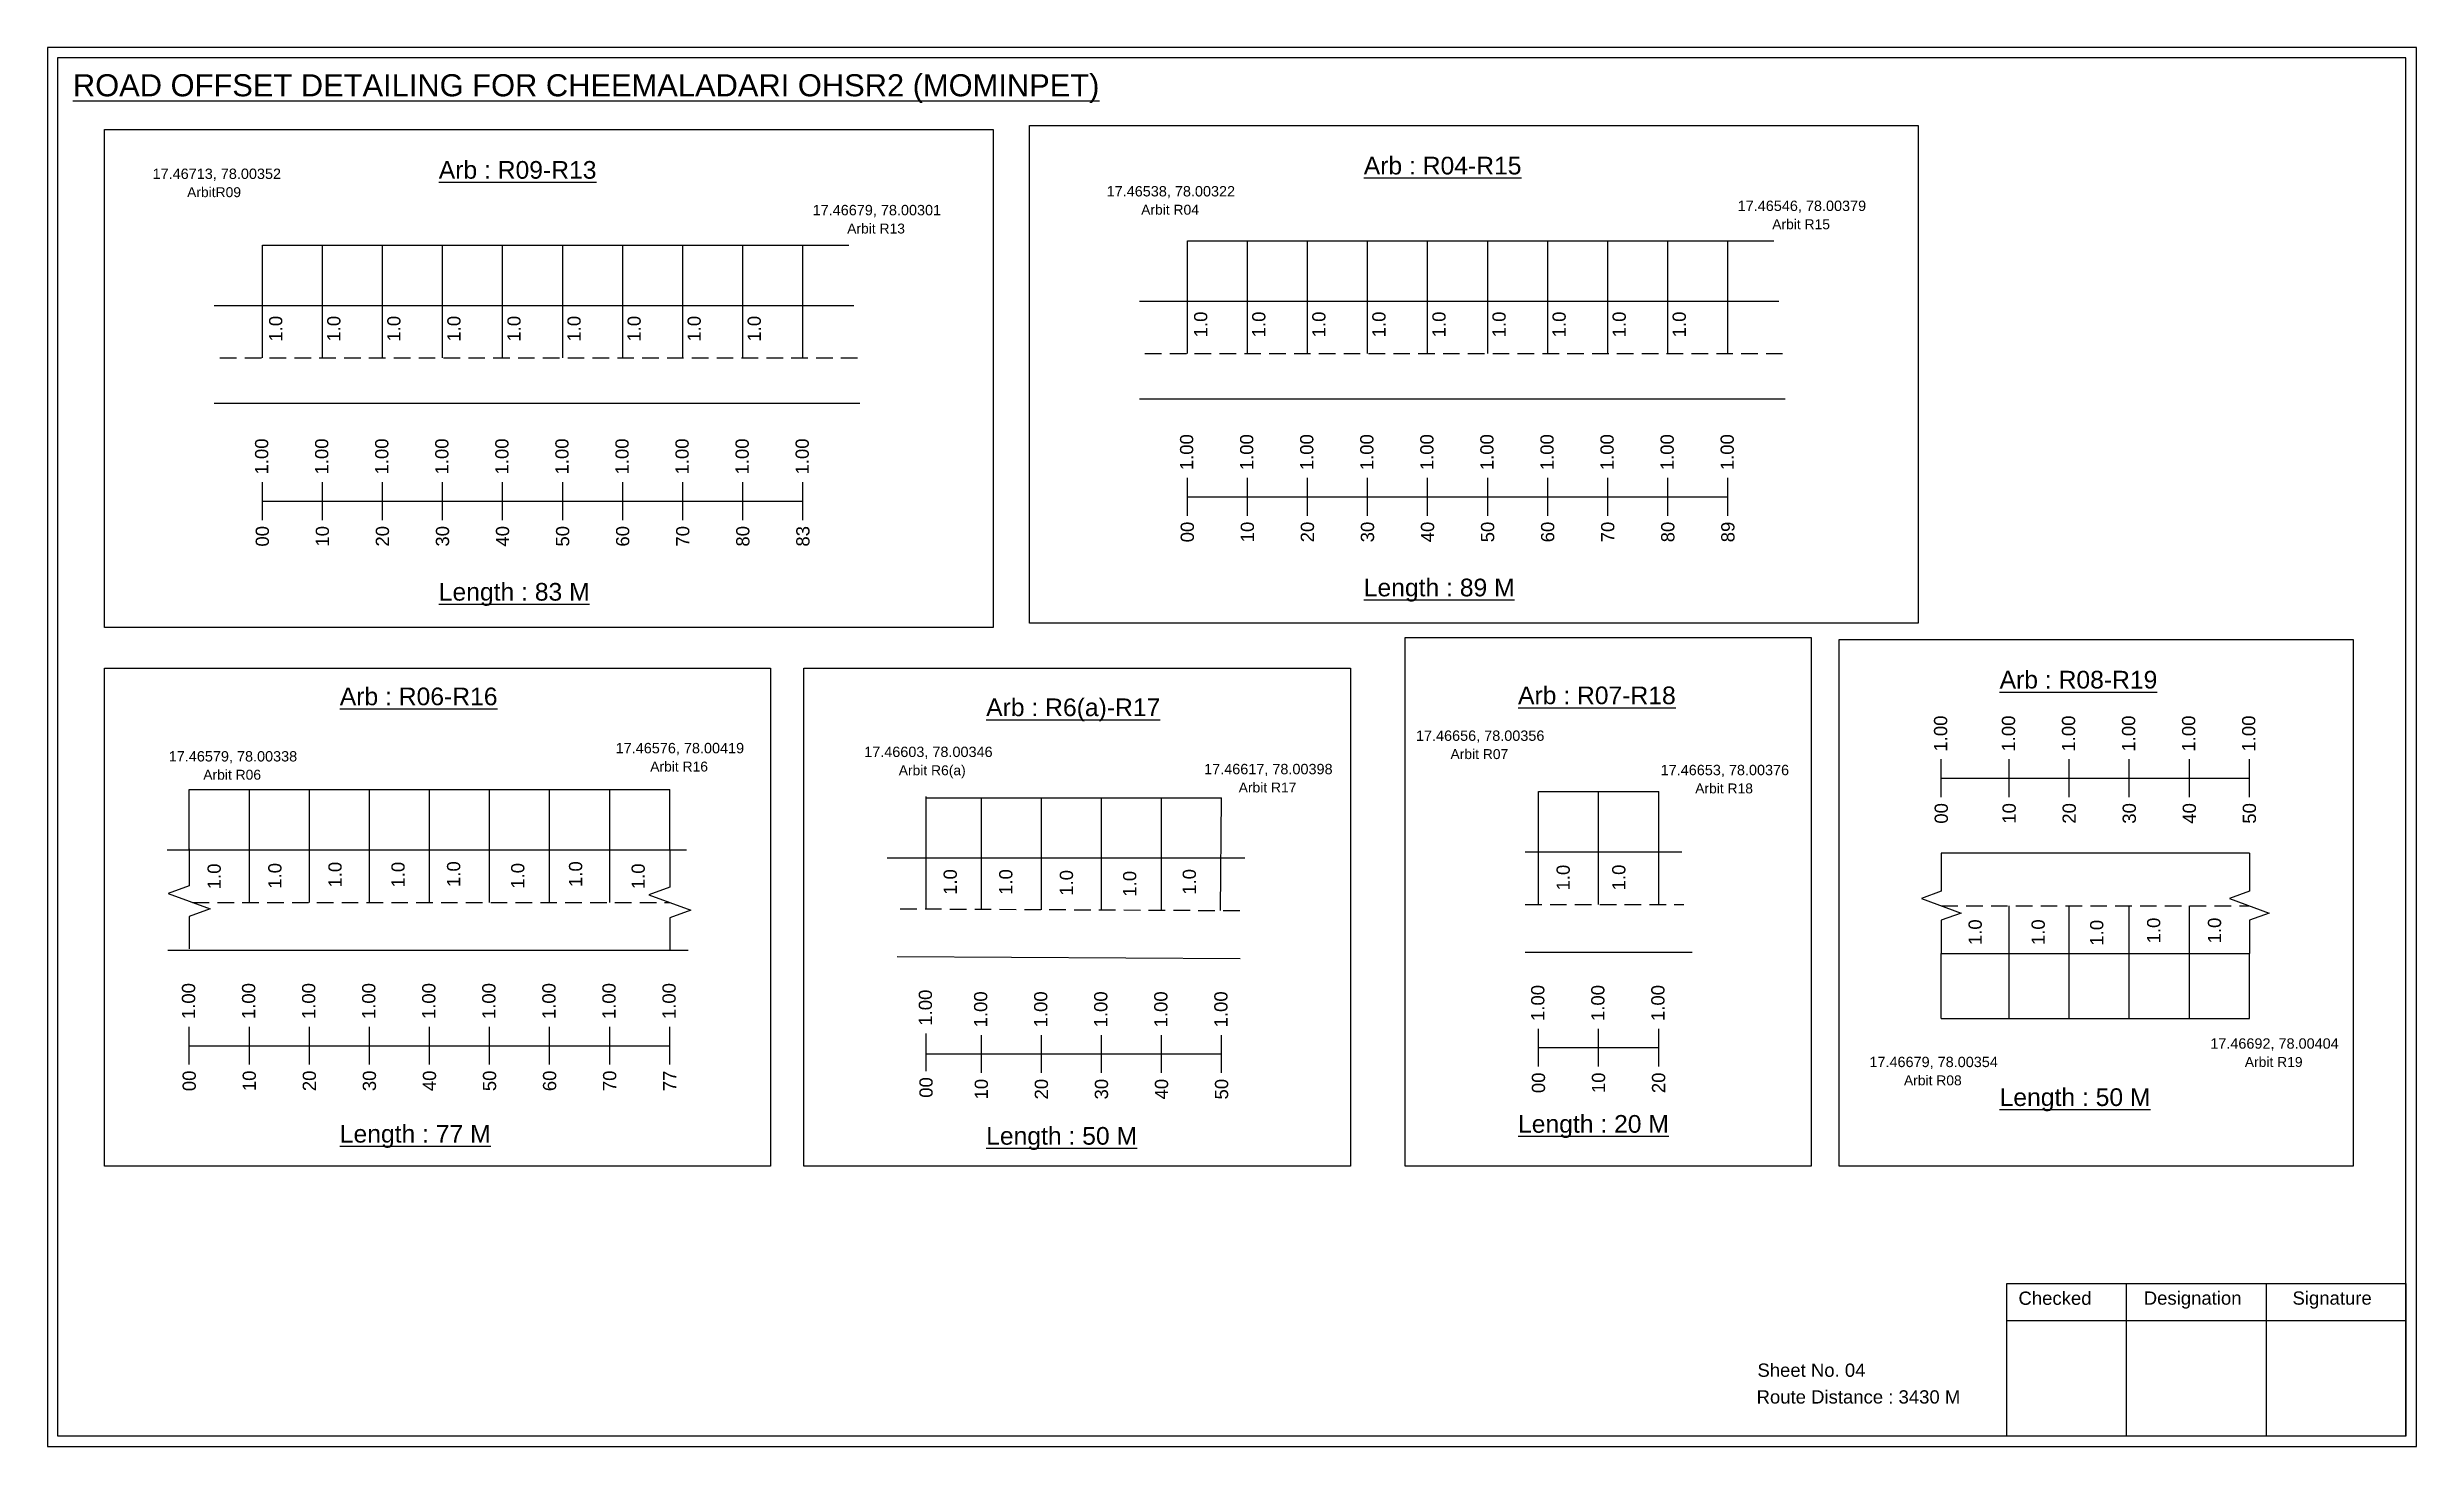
# Model space of a CAD drawing. Header units: inches. Extents: x 183 to 7161, y 301 to 1670.
# Drawn here: x 5341 to 5877, y 369 to 685 of the extents above; entities that cross this region are included whole.
import ezdxf

# ---------------------------------------------------------------- set-up
doc = ezdxf.new("R2010")
doc.units = ezdxf.units.IN
doc.header["$MEASUREMENT"] = 0
doc.linetypes.add('DASHED2', pattern=[0.375, 0.25, -0.125])
doc.layers.add('PDF_Geometry', color=7, linetype='Continuous')
doc.layers.add('PDF_Text', color=5, linetype='Continuous')
doc.styles.add('PDF Arial', font='arial.ttf')
doc.styles.get("Standard").update_dxf_attribs({"font": 'arial.ttf'})

msp = doc.modelspace()

# ---------------------------------------------------------------- texts
at = {"color": 242, "true_color": 0xcd2027}
for s, height, p in [('%%UROAD OFFSET DETAILING FOR CHEEMALADARI OHSR2 (MOMINPET)', 5, (5346.74, 674.28)), ('%%UArb : R04-R15', 4, (5639.03, 656.6)), ('%%UArb : R09-R13', 4, (5429.58, 655.63)), ('%%ULength : 83 M', 4, (5429.58, 560.13)), ('%%ULength : 89 M', 4, (5639.03, 561.1)), ('%%UArb : R08-R19', 4, (5783.01, 540.24)), ('%%UArb : R06-R16', 4, (5407.17, 536.45)), ('%%UArb : R6(a)-R17', 4, (5553.53, 533.98)), ('%%UArb : R07-R18', 4, (5673.96, 536.69)), ('%%ULength : 50 M', 4, (5783.01, 445.74)), ('%%ULength : 77 M', 4, (5407.17, 437.45)), ('%%ULength : 50 M', 4, (5553.53, 436.98)), ('%%ULength : 20 M', 4, (5673.96, 439.69))]:
    msp.add_text(s, height=height, dxfattribs=at).set_placement(p)
at = {"color": 5}
for s, height, p in [('17.46713, 78.00352', 2.34, (5364.78, 655.58)), ('ArbitR09', 2.246, (5372.6, 651.46)), ('17.46679, 78.00301', 2.34, (5514.24, 647.36)), ('17.46538, 78.00322', 2.34, (5580.81, 651.62)), ('Arbit R04', 2.246, (5588.63, 647.49)), ('17.46546, 78.00379', 2.34, (5723.7, 648.33)), ('Arbit R13', 2.246, (5522.06, 643.23)), ('Arbit R15', 2.246, (5731.52, 644.2)), ('17.46579, 78.00338', 2.34, (5368.44, 523.72)), ('17.46576, 78.00419', 2.34, (5469.64, 525.58)), ('17.46603, 78.00346', 2.34, (5525.91, 524.73)), ('17.46656, 78.00356', 2.34, (5650.85, 528.39)), ('Arbit R07', 2.246, (5658.67, 524.27)), ('Arbit R06', 2.246, (5376.26, 519.6)), ('Arbit R16', 2.246, (5477.46, 521.45)), ('Arbit R6(a)', 2.2464, (5533.73, 520.6)), ('17.46617, 78.00398', 2.34, (5602.89, 520.84)), ('17.46653, 78.00376', 2.34, (5706.26, 520.62)), ('Arbit R17', 2.246, (5610.71, 516.71)), ('Arbit R18', 2.246, (5714.08, 516.5)), ('17.46679, 78.00354', 2.34, (5753.53, 454.54)), ('17.46692, 78.00404', 2.34, (5830.71, 458.71)), ('Arbit R19', 2.246, (5838.53, 454.58)), ('Arbit R08', 2.246, (5761.35, 450.42))]:
    msp.add_text(s, height=height, dxfattribs=at).set_placement(p)
for p in [(5394.15, 618.76), (5407.31, 618.76), (5420.91, 618.76), (5434.51, 618.76), (5448.11, 618.76), (5461.71, 618.76), (5475.31, 618.76), (5488.91, 618.76), (5502.51, 618.76), (5603.6, 619.73), (5616.76, 619.73), (5630.36, 619.73), (5643.96, 619.73), (5657.56, 619.73), (5671.16, 619.73), (5684.76, 619.73), (5698.36, 619.73), (5711.96, 619.73), (5380.22, 494.8), (5393.97, 494.92), (5407.59, 495.18), (5421.85, 495.18), (5434.44, 495.31), (5448.96, 494.92), (5462.06, 495.31), (5476.23, 494.81), (5546.89, 493.52), (5559.47, 493.52), (5573.2, 493.33), (5601.03, 493.55), (5685.68, 494.52), (5698.28, 494.55), (5587.52, 493.13), (5819.39, 482.54), (5833.16, 482.54), (5778.97, 482.16), (5793.24, 482.16), (5806.5, 482.04)]:
    msp.add_text('1.0', height=3, rotation=90).set_placement(p)
at = {"color": 217, "true_color": 0x93278f}
for s, p in [('1.00', (5390.97, 588.68)), ('1.00', (5404.57, 588.68)), ('1.00', (5418.17, 588.68)), ('1.00', (5431.77, 588.68)), ('1.00', (5445.37, 588.68)), ('1.00', (5458.97, 588.68)), ('1.00', (5472.57, 588.68)), ('1.00', (5486.17, 588.68)), ('1.00', (5499.77, 588.68)), ('1.00', (5513.37, 588.68)), ('1.00', (5600.42, 589.65)), ('1.00', (5614.02, 589.65)), ('1.00', (5627.62, 589.65)), ('1.00', (5641.22, 589.65)), ('1.00', (5654.82, 589.65)), ('1.00', (5668.42, 589.65)), ('1.00', (5682.02, 589.65)), ('1.00', (5695.62, 589.65)), ('1.00', (5709.22, 589.65)), ('1.00', (5722.82, 589.65)), ('00', (5391.12, 572.36)), ('10', (5404.72, 572.36)), ('20', (5418.32, 572.36)), ('30', (5431.92, 572.36)), ('40', (5445.52, 572.36)), ('50', (5459.12, 572.36)), ('60', (5472.72, 572.36)), ('70', (5486.32, 572.36)), ('80', (5499.92, 572.36)), ('83', (5513.52, 572.36)), ('00', (5600.57, 573.33)), ('10', (5614.17, 573.33)), ('20', (5627.77, 573.33)), ('30', (5641.37, 573.33)), ('40', (5654.97, 573.33)), ('50', (5668.57, 573.33)), ('60', (5682.17, 573.33)), ('70', (5695.77, 573.33)), ('80', (5709.37, 573.33)), ('89', (5722.97, 573.33)), ('1.00', (5771.14, 525.96)), ('1.00', (5786.51, 525.96)), ('1.00', (5800.11, 525.96)), ('1.00', (5813.71, 525.96)), ('1.00', (5827.31, 525.96)), ('1.00', (5840.91, 525.96)), ('00', (5771.29, 509.64)), ('10', (5786.66, 509.64)), ('20', (5800.26, 509.64)), ('30', (5813.86, 509.64)), ('40', (5827.46, 509.64)), ('50', (5841.06, 509.64)), ('1.00', (5374.42, 465.41)), ('1.00', (5388.02, 465.41)), ('1.00', (5401.62, 465.41)), ('1.00', (5415.22, 465.41)), ('1.00', (5428.82, 465.41)), ('1.00', (5442.42, 465.41)), ('1.00', (5456.02, 465.41)), ('1.00', (5469.62, 465.41)), ('1.00', (5483.22, 465.41)), ('1.00', (5679.93, 464.98)), ('1.00', (5693.53, 464.97)), ('1.00', (5707.13, 464.97)), ('1.00', (5541.26, 463.92)), ('1.00', (5553.78, 463.53)), ('1.00', (5567.38, 463.53)), ('1.00', (5580.98, 463.53)), ('1.00', (5594.58, 463.53)), ('1.00', (5608.18, 463.53)), ('00', (5374.57, 449.09)), ('10', (5388.17, 449.09)), ('20', (5401.77, 449.09)), ('30', (5415.37, 449.09)), ('40', (5428.97, 449.09)), ('50', (5442.57, 449.09)), ('60', (5456.17, 449.09)), ('70', (5469.77, 449.09)), ('77', (5483.37, 449.09)), ('00', (5541.41, 447.6)), ('10', (5553.93, 447.21)), ('20', (5567.53, 447.21)), ('30', (5581.13, 447.21)), ('40', (5594.73, 447.21)), ('50', (5608.33, 447.21)), ('00', (5680.08, 448.65)), ('10', (5693.68, 448.65)), ('20', (5707.28, 448.65))]:
    msp.add_text(s, height=3, rotation=90, dxfattribs=at).set_placement(p)
for s, p in [('Sheet No. 04', (5728.17, 384.44)), ('Route Distance : 3430 M', (5727.98, 378.39))]:
    msp.add_text(s, height=3).set_placement(p)
at = {"layer": 'PDF_Text', "color": 7, "attachment_point": 7, "style": 'PDF Arial'}
for s, insert, char_height in [('Checked', (5787.28, 400.69), 3.001), ('Designation', (5815.65, 399.86), 3.0006), ('Signature', (5849.33, 399.86), 3.001)]:
    msp.add_mtext(s, dxfattribs=dict(at, insert=insert, char_height=char_height))

# ---------------------------------------------------------------- linework, layer by layer
at = {"color": 5}
for p, q in [((5389.64, 640.62), (5522.42, 640.62)), ((5599.09, 641.59), (5731.87, 641.59)), ((5373.09, 517.35), (5481.89, 517.35)), ((5539.93, 515.47), (5606.85, 515.47)), ((5678.61, 516.91), (5705.81, 516.91)), ((5769.81, 465.52), (5839.58, 465.52))]:
    msp.add_line(p, q, dxfattribs=at)
for p, q in [((5389.64, 615.08), (5389.64, 640.62)), ((5403.24, 615.08), (5403.24, 640.62)), ((5416.84, 615.08), (5416.84, 640.62)), ((5430.44, 615.08), (5430.44, 640.62)), ((5444.04, 615.08), (5444.04, 640.62)), ((5457.64, 615.08), (5457.64, 640.62)), ((5471.24, 615.08), (5471.24, 640.62)), ((5484.84, 615.08), (5484.84, 640.62)), ((5498.44, 615.08), (5498.44, 640.62)), ((5512.04, 615.08), (5512.04, 640.62)), ((5599.09, 616.05), (5599.09, 641.59)), ((5612.69, 616.05), (5612.69, 641.59)), ((5626.29, 616.05), (5626.29, 641.59)), ((5639.89, 616.05), (5639.89, 641.59)), ((5653.49, 616.05), (5653.49, 641.59)), ((5667.09, 616.05), (5667.09, 641.59)), ((5680.69, 616.05), (5680.69, 641.59)), ((5694.29, 616.05), (5694.29, 641.59)), ((5707.89, 616.05), (5707.89, 641.59)), ((5721.49, 616.05), (5721.49, 641.59)), ((5588.22, 627.94), (5733, 627.94)), ((5378.76, 626.97), (5523.55, 626.97)), ((5524.96, 604.78), (5378.76, 604.78)), ((5734.42, 605.75), (5588.22, 605.75)), ((5373.09, 503.7), (5373.09, 517.35)), ((5386.69, 491.81), (5386.69, 517.35)), ((5400.29, 491.81), (5400.29, 517.35)), ((5413.89, 491.81), (5413.89, 517.35)), ((5427.49, 491.81), (5427.49, 517.35)), ((5441.09, 491.81), (5441.09, 517.35)), ((5454.69, 491.81), (5454.69, 517.35)), ((5468.29, 491.81), (5468.29, 517.35)), ((5481.89, 503.7), (5481.89, 517.35)), ((5539.93, 490.24), (5539.93, 515.77)), ((5552.45, 490.19), (5552.45, 515.47)), ((5566.05, 490.13), (5566.05, 515.47)), ((5579.65, 490.19), (5579.65, 515.47)), ((5593.25, 489.94), (5593.25, 515.47)), ((5606.62, 489.97), (5606.85, 515.47)), ((5678.61, 491.38), (5678.61, 516.91)), ((5692.21, 491.38), (5692.21, 516.91)), ((5705.81, 491.38), (5705.81, 516.91)), ((5368.1, 503.7), (5485.71, 503.75)), ((5612.1, 501.8), (5531.14, 501.8)), ((5675.6, 503.26), (5711.03, 503.26)), ((5839.58, 502.94), (5769.81, 502.94)), ((5785.18, 465.52), (5785.18, 491.06)), ((5798.78, 465.52), (5798.78, 491.06)), ((5812.38, 465.52), (5812.38, 491.06)), ((5825.98, 465.52), (5825.98, 491.06)), ((5368.24, 481.01), (5486.02, 481.01)), ((5533.36, 479.59), (5611.08, 479.16)), ((5675.6, 480.58), (5713.42, 480.58)), ((5769.81, 480.26), (5839.58, 480.26)), ((5769.81, 465.52), (5769.81, 480.26)), ((5839.58, 465.52), (5839.58, 480.26))]:
    msp.add_line(p, q)
at = {"linetype": 'DASHED2', "ltscale": 15}
for p, q in [((5380.03, 615.08), (5524.39, 615.08)), ((5589.49, 616.05), (5733.85, 616.05)), ((5373.85, 491.81), (5481.89, 491.81)), ((5534.07, 490.38), (5612.35, 489.97)), ((5675.6, 491.38), (5711.52, 491.38)), ((5769.81, 491.06), (5839.58, 491.06))]:
    msp.add_line(p, q, dxfattribs=at)
at = {"color": 217, "true_color": 0x93278f}
for p, q in [((5389.64, 578.38), (5389.64, 586.94)), ((5403.24, 578.38), (5403.24, 586.94)), ((5416.84, 578.38), (5416.84, 586.94)), ((5430.44, 578.38), (5430.44, 586.94)), ((5444.04, 578.38), (5444.04, 586.94)), ((5457.64, 578.38), (5457.64, 586.94)), ((5471.24, 578.38), (5471.24, 586.94)), ((5484.84, 578.38), (5484.84, 586.94)), ((5498.44, 578.38), (5498.44, 586.94)), ((5512.04, 578.38), (5512.04, 586.94)), ((5599.09, 579.35), (5599.09, 587.91)), ((5612.69, 579.35), (5612.69, 587.91)), ((5626.29, 579.35), (5626.29, 587.91)), ((5639.89, 579.35), (5639.89, 587.91)), ((5653.49, 579.35), (5653.49, 587.91)), ((5667.09, 579.35), (5667.09, 587.91)), ((5680.69, 579.35), (5680.69, 587.91)), ((5694.29, 579.35), (5694.29, 587.91)), ((5707.89, 579.35), (5707.89, 587.91)), ((5721.49, 579.35), (5721.49, 587.91)), ((5389.64, 582.65), (5512.04, 582.68)), ((5599.09, 583.62), (5721.49, 583.65)), ((5769.81, 515.67), (5769.81, 524.22)), ((5785.18, 515.67), (5785.18, 524.22)), ((5798.78, 515.67), (5798.78, 524.22)), ((5812.38, 515.67), (5812.38, 524.22)), ((5825.98, 515.67), (5825.98, 524.22)), ((5839.58, 515.67), (5839.58, 524.22)), ((5769.81, 519.93), (5839.58, 519.93)), ((5373.09, 455.11), (5373.09, 463.67)), ((5386.69, 455.11), (5386.69, 463.67)), ((5400.29, 455.11), (5400.29, 463.67)), ((5413.89, 455.11), (5413.89, 463.67)), ((5427.49, 455.11), (5427.49, 463.67)), ((5441.09, 455.11), (5441.09, 463.67)), ((5454.69, 455.11), (5454.69, 463.67)), ((5468.29, 455.11), (5468.29, 463.67)), ((5481.89, 455.11), (5481.89, 463.67)), ((5539.93, 453.62), (5539.93, 462.18)), ((5552.45, 453.24), (5552.45, 461.79)), ((5566.05, 453.24), (5566.05, 461.79)), ((5579.65, 453.24), (5579.65, 461.79)), ((5593.25, 453.24), (5593.25, 461.79)), ((5606.85, 453.24), (5606.85, 461.79)), ((5678.61, 454.68), (5678.61, 463.24)), ((5692.21, 454.68), (5692.21, 463.24)), ((5705.81, 454.68), (5705.81, 463.24)), ((5373.09, 459.38), (5481.89, 459.38)), ((5539.93, 457.51), (5606.85, 457.52)), ((5678.61, 458.95), (5705.81, 458.95))]:
    msp.add_line(p, q, dxfattribs=at)
for points in [[(5353.86, 666.74), (5555.1, 666.74), (5555.1, 554.06), (5353.86, 554.06)], [(5563.32, 667.71), (5764.56, 667.71), (5764.56, 555.03), (5563.32, 555.03)], [(5648.4, 551.76), (5740.34, 551.76), (5740.34, 432.15), (5648.4, 432.15)], [(5746.71, 551.36), (5863.06, 551.36), (5863.06, 432.15), (5746.71, 432.15)], [(5353.86, 544.83), (5504.72, 544.83), (5504.72, 432.15), (5353.86, 432.15)], [(5512.23, 544.83), (5636.03, 544.83), (5636.03, 432.15), (5512.23, 432.15)]]:
    msp.add_lwpolyline(points, close=True)
at = {"linetype": 'Continuous'}
for points in [[(5373.07, 503.98), (5373.07, 495.55), (5368.33, 493.82), (5377.82, 490.37), (5373.07, 488.64), (5373.07, 481.29)], [(5481.89, 503.7), (5481.89, 495.26), (5477.15, 493.54), (5486.64, 490.09), (5481.89, 488.36), (5481.89, 481.01)], [(5769.81, 502.94), (5769.81, 494.33), (5765.31, 492.7), (5774.31, 489.42), (5769.81, 487.78), (5769.81, 480.26)], [(5839.58, 502.94), (5839.58, 494.33), (5835.08, 492.7), (5844.08, 489.42), (5839.58, 487.78), (5839.58, 480.26)]]:
    msp.add_lwpolyline(points, dxfattribs=at)
at = {"layer": 'PDF_Geometry'}
for points in [[(5340.96, 685.35), (5340.96, 368.64), (5877.43, 368.64), (5877.43, 685.35)], [(5343.28, 683.03), (5343.28, 371.06), (5875.01, 371.06), (5875.01, 683.03)]]:
    msp.add_lwpolyline(points, close=True, dxfattribs=at)
at = {"layer": 'PDF_Geometry', "color": 242, "true_color": 0xcc1f26}
msp.add_lwpolyline([(5875.01, 370.97), (5784.67, 370.97), (5784.67, 405.58), (5875.01, 405.58)], close=True, dxfattribs=at)
for points in [[(5811.65, 405.58), (5811.65, 370.97)], [(5843.38, 405.58), (5843.38, 370.97)], [(5784.67, 397.21), (5875.01, 397.21)]]:
    msp.add_lwpolyline(points, dxfattribs=at)

msp.set_redraw_order([(e.dxf.handle, doc.entitydb.next_handle()) for e in msp.query("TEXT MTEXT ATTDEF DIMENSION ARC_DIMENSION")])  # texts and dimensions are drawn at this point

doc.saveas('drawing.dxf')
